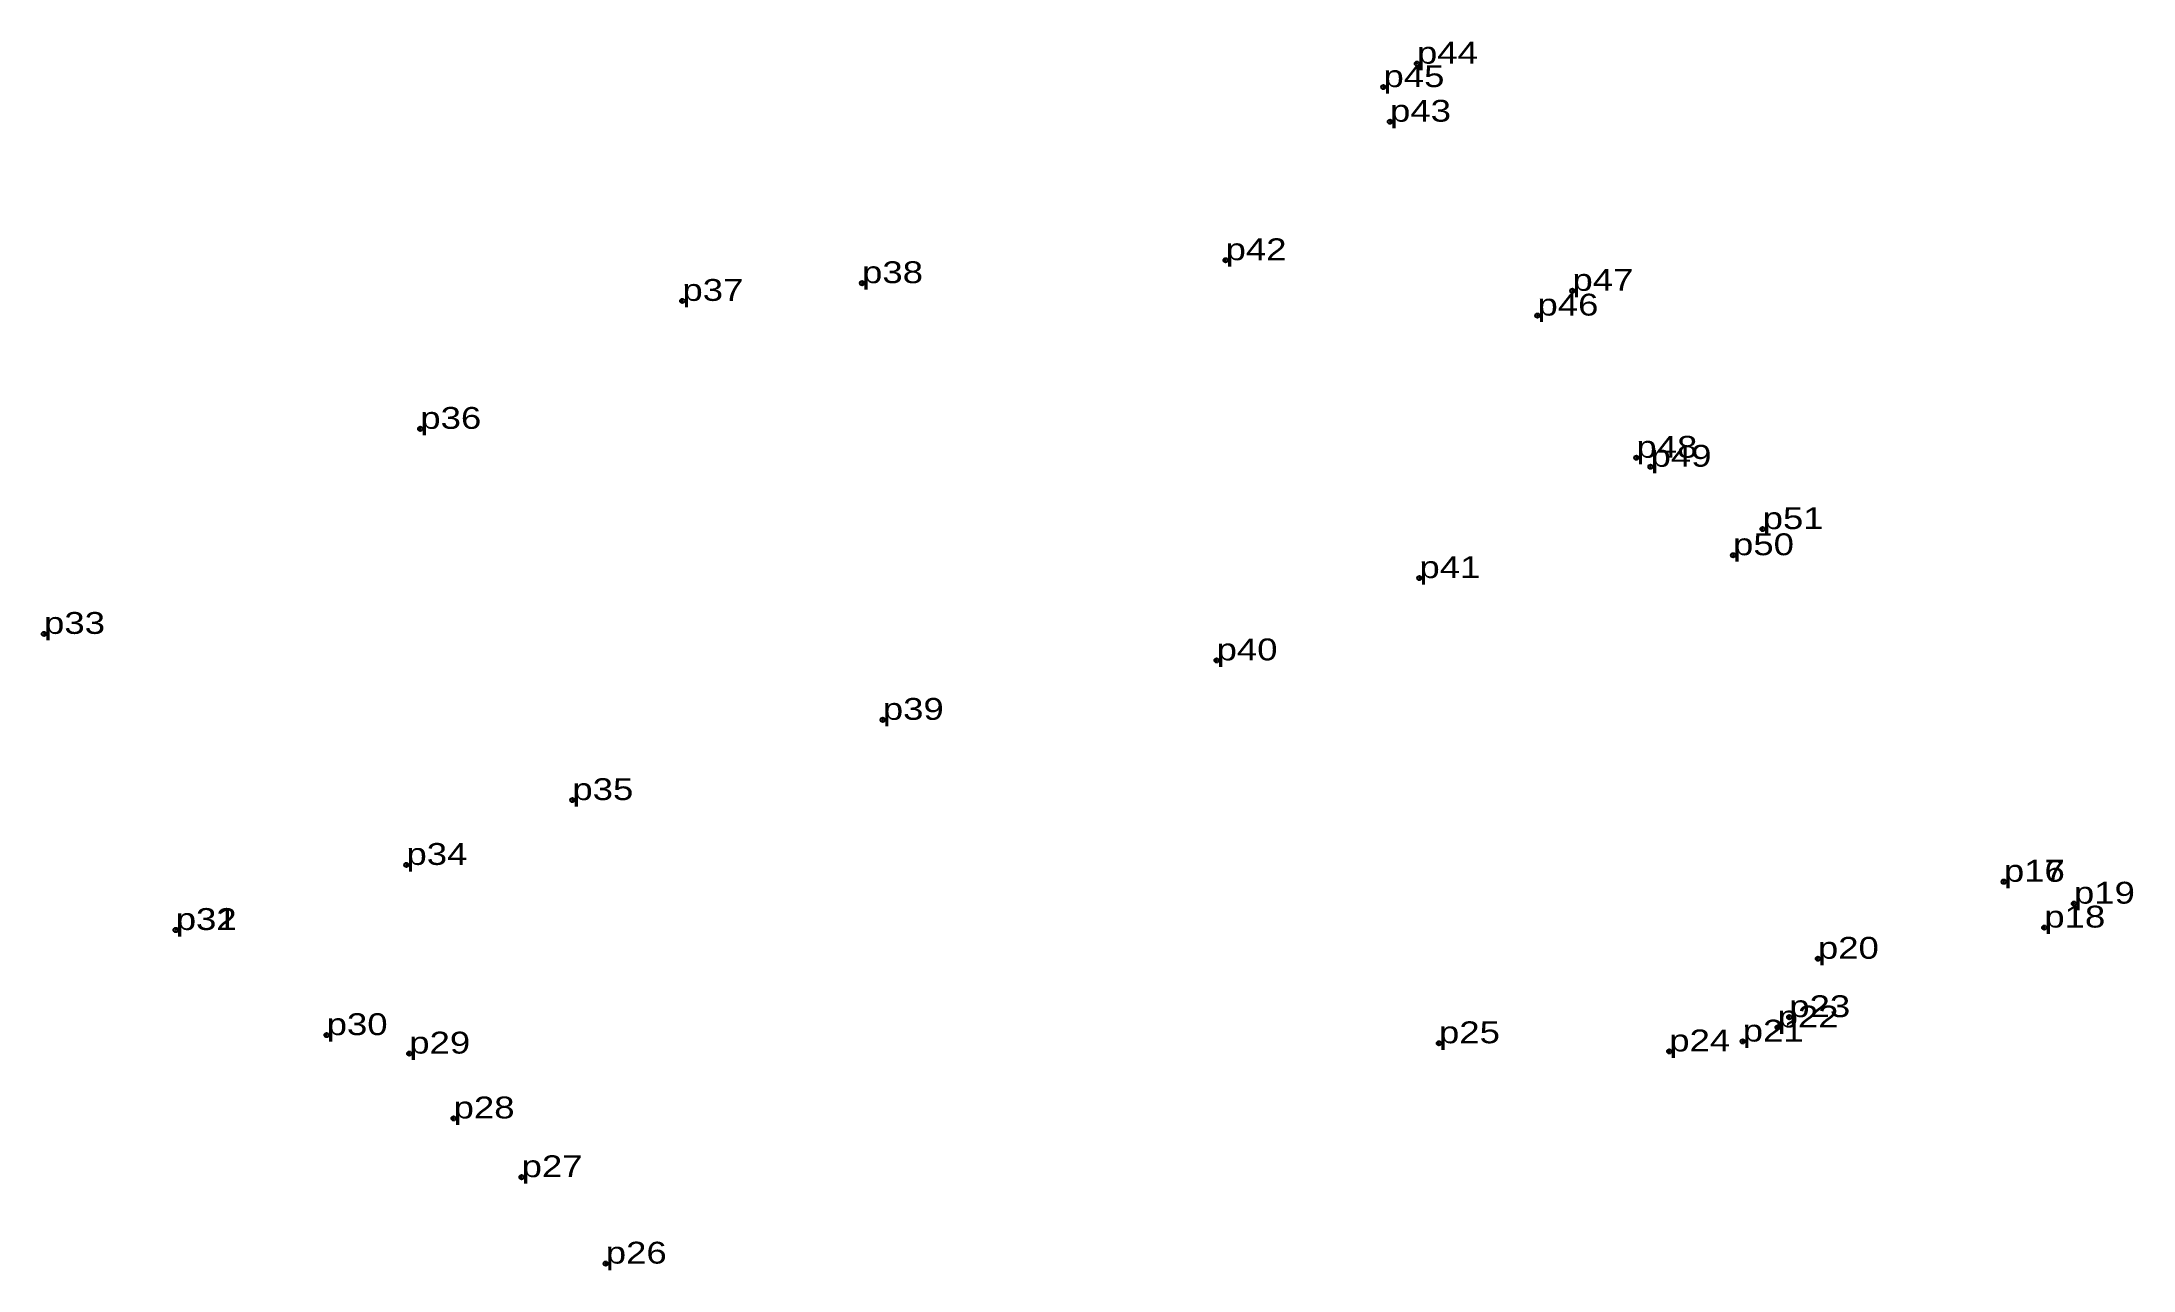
# Model space of a CAD drawing. Header units: metres. Extents: x 544840 to 555563, y 1820762 to 1837069.
# Drawn here: x 550107.4 to 550279.6, y 1820761.9 to 1820863.1 of the extents above; entities that cross this region are included whole.
import ezdxf

# ---------------------------------------------------------------- set-up
doc = ezdxf.new("R2010")
doc.units = ezdxf.units.M
doc.header["$LTSCALE"] = 0.72
doc.header["$PDMODE"] = 32
doc.header["$PDSIZE"] = 0.36
doc.layers.add('12', color=7, linetype='Continuous')
doc.layers.add('7', color=7, linetype='Continuous')

msp = doc.modelspace()

# ---------------------------------------------------------------- texts
at = {"layer": '12', "width": 1.25}
for s, p in [('p44', (550220.64, 1820861.27)), ('p45', (550217.88, 1820859.34)), ('p43', (550218.42, 1820856.49)), ('p42', (550204.88, 1820845.08)), ('p38', (550174.95, 1820843.19)), ('p37', (550160.16, 1820841.73)), ('p47', (550233.44, 1820842.56)), ('p46', (550230.56, 1820840.52)), ('p36', (550138.58, 1820831.19)), ('p48', (550238.71, 1820828.81)), ('p49', (550239.87, 1820828.07)), ('p51', (550249.1, 1820822.93)), ('p50', (550246.66, 1820820.78)), ('p41', (550220.84, 1820818.9)), ('p33', (550107.6, 1820814.3)), ('p40', (550204.14, 1820812.12)), ('p39', (550176.66, 1820807.22)), ('p35', (550151.1, 1820800.61)), ('p34', (550137.44, 1820795.27)), ('p16', (550268.96, 1820793.88)), ('p17', (550268.96, 1820793.89)), ('p19', (550274.73, 1820792.08)), ('p32', (550118.44, 1820789.91)), ('p31', (550118.45, 1820789.91)), ('p18', (550272.29, 1820790.11)), ('p20', (550253.65, 1820787.54)), ('p30', (550130.87, 1820781.25)), ('p22', (550250.33, 1820781.88)), ('p23', (550251.29, 1820782.73)), ('p29', (550137.67, 1820779.73)), ('p25', (550222.45, 1820780.58)), ('p24', (550241.41, 1820779.91)), ('p21', (550247.46, 1820780.72)), ('p28', (550141.32, 1820774.39)), ('p27', (550146.92, 1820769.55)), ('p26', (550153.85, 1820762.43))]:
    msp.add_text(s, height=1.8, dxfattribs=at).set_placement(p)

# ---------------------------------------------------------------- linework, layer by layer
at = {"layer": '7'}
for p in [(550220.64, 1820861.27), (550217.88, 1820859.34), (550218.42, 1820856.49), (550204.88, 1820845.08), (550174.95, 1820843.19), (550160.15, 1820841.73), (550233.44, 1820842.56), (550230.56, 1820840.52), (550138.58, 1820831.19), (550238.71, 1820828.81), (550239.87, 1820828.07), (550249.1, 1820822.93), (550246.67, 1820820.78), (550220.84, 1820818.9), (550107.6, 1820814.3), (550204.14, 1820812.12), (550176.66, 1820807.22), (550151.1, 1820800.61), (550137.44, 1820795.27), (550268.96, 1820793.89), (550268.96, 1820793.88), (550274.73, 1820792.08), (550118.44, 1820789.91), (550118.45, 1820789.91), (550272.29, 1820790.11), (550253.65, 1820787.54), (550130.87, 1820781.25), (550250.33, 1820781.88), (550251.29, 1820782.73), (550137.67, 1820779.73), (550222.45, 1820780.58), (550241.41, 1820779.91), (550247.46, 1820780.73), (550141.32, 1820774.39), (550146.92, 1820769.55), (550153.85, 1820762.43)]:
    msp.add_point(p, dxfattribs=at)

msp.set_redraw_order([(e.dxf.handle, doc.entitydb.next_handle()) for e in msp.query("TEXT MTEXT ATTDEF DIMENSION ARC_DIMENSION")])  # texts and dimensions are drawn at this point

doc.saveas('drawing.dxf')
